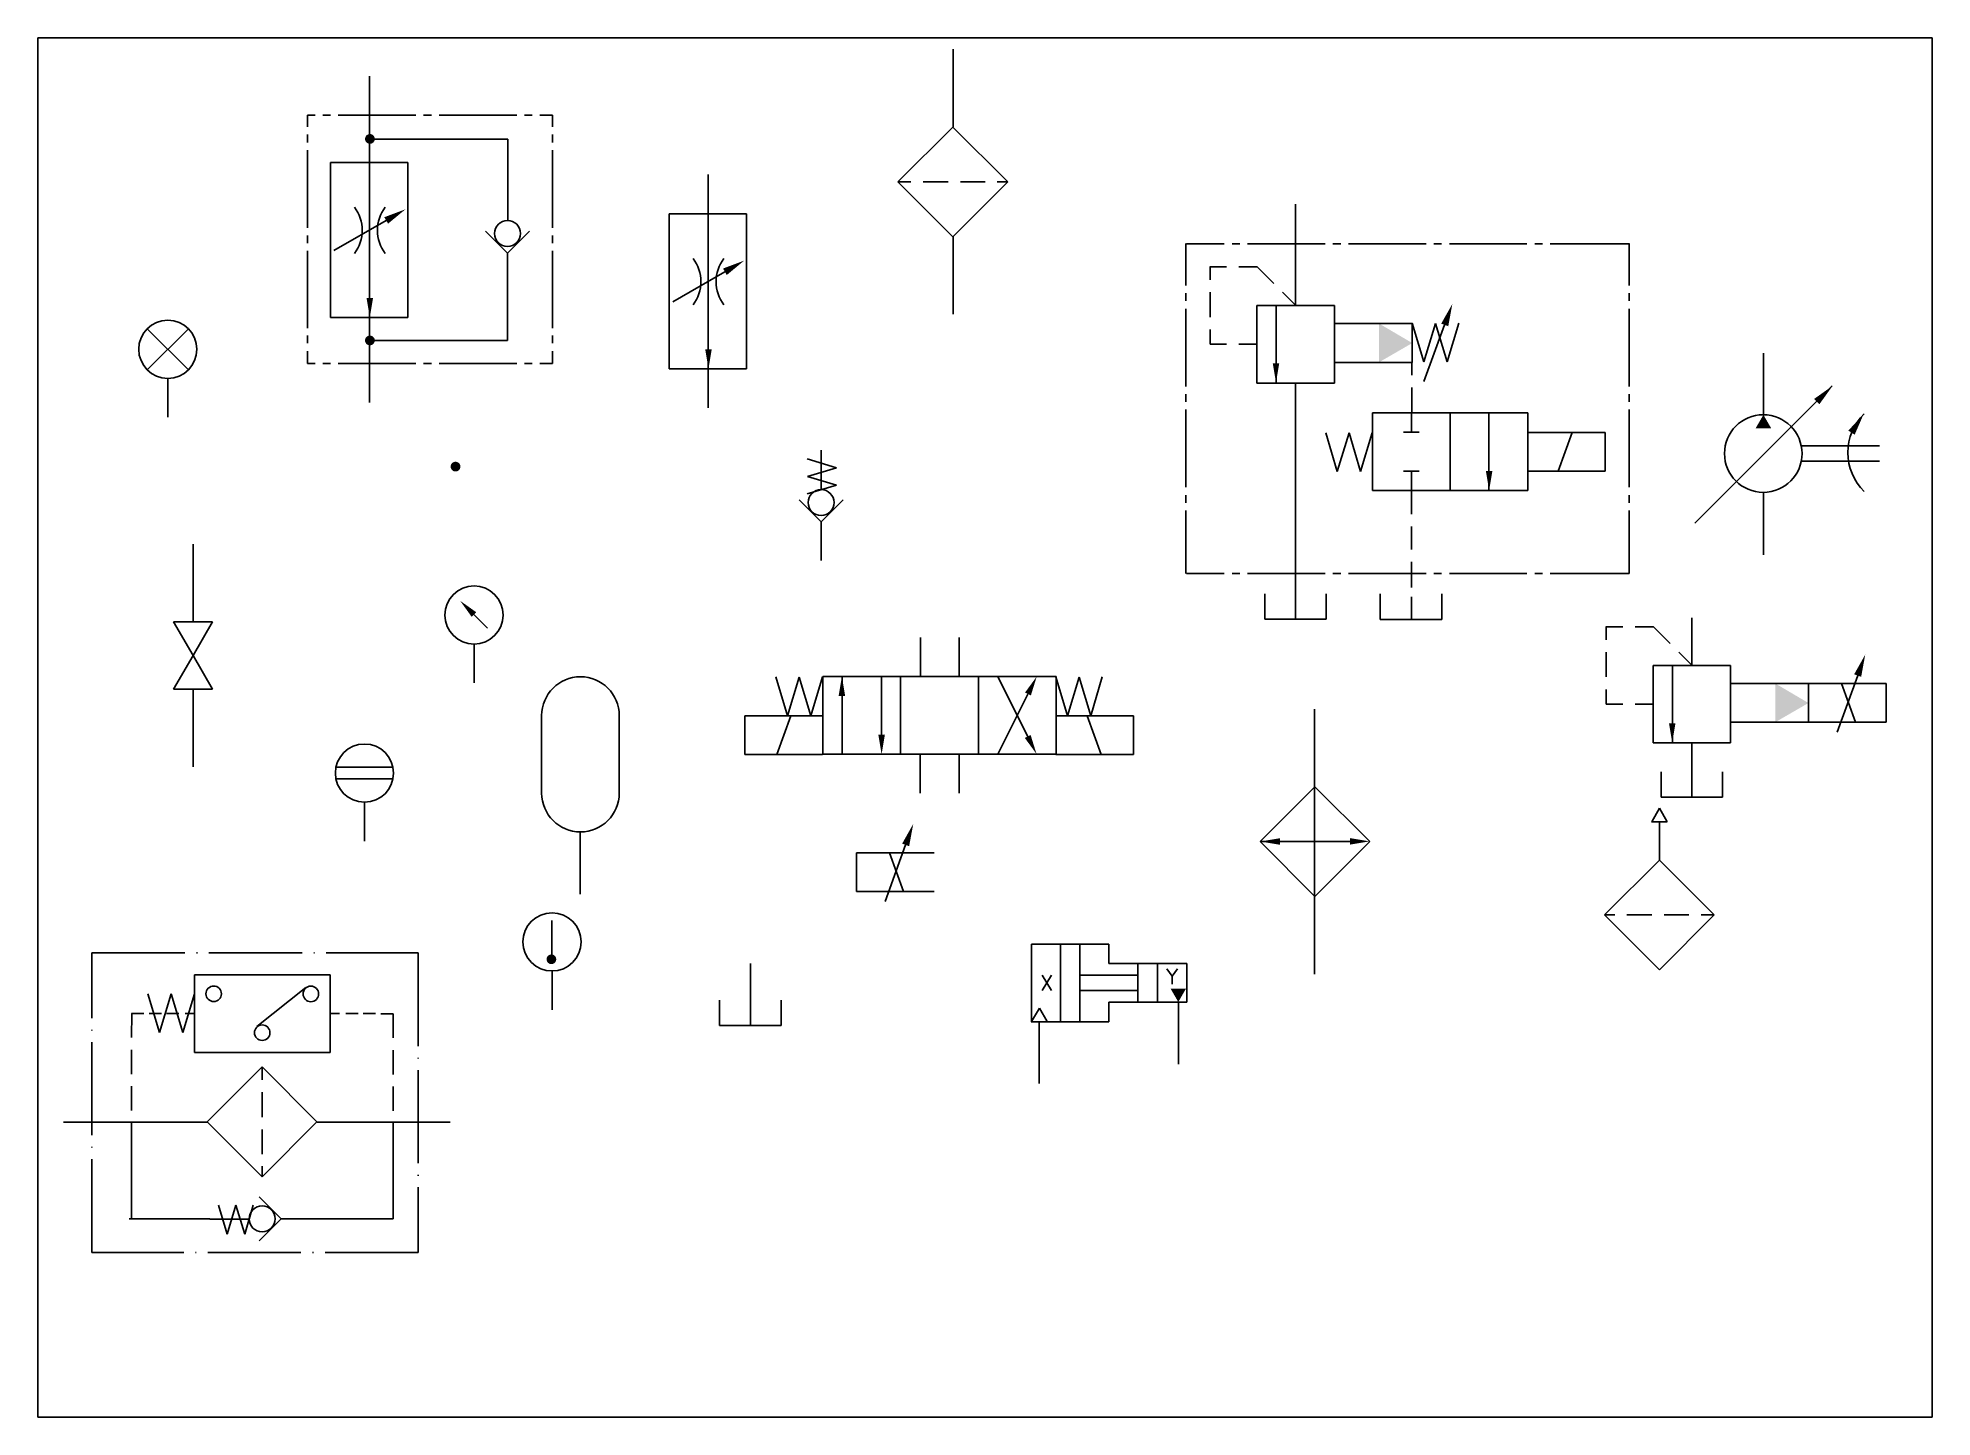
# Model space of a CAD drawing. Extents: x 245 to 8263, y -367 to 526.
# Drawn here: x 245.3 to 489.4, y 27.2 to 204.9 of the extents above; entities that cross this region are included whole.
import ezdxf

# ---------------------------------------------------------------- set-up
doc = ezdxf.new("R2010")
doc.units = 0
doc.header["$LTSCALE"] = 5
doc.header["$MEASUREMENT"] = 0
doc.linetypes.add('ACAD_ISO04W100', pattern=[30, 24, -3, 0, -3])
doc.linetypes.add('HIDDEN', pattern=[0.375, 0.25, -0.125])
for name, color, linetype in [('11', 1, 'CONTINUOUS'), ('12', 2, 'CONTINUOUS'), ('16', 6, 'CONTINUOUS')]:
    doc.layers.add(name, color=color, linetype=linetype)
doc.styles.add('HZ', font='txt', dxfattribs={"bigfont": 'hztxt'})

# ---------------------------------------------------------------- blocks, each defined once
blk = doc.blocks.new('5171', base_point=(201.3, 88.5))
at = {"layer": '11'}
for p, q in [((201.38, 88.43), (201.38, 93.43)), ((213.38, 93.43), (213.38, 88.43)), ((213.38, 88.43), (201.38, 88.43))]:
    blk.add_line(p, q, dxfattribs=at)
blk = doc.blocks.new('先导型电磁溢流阀（常闭）')
at = {"layer": '11'}
for p, q in [((0.07, -0.11), (0.07, -13.15)), ((-4.94, -13.15), (5.06, -13.15)), ((-4.94, -23.15), (-4.94, -13.15)), ((-2.42, -13.11), (-2.42, -23.12)), ((5.06, -13.15), (5.06, -23.15)), ((15.11, -15.49), (5.13, -15.49)), ((15.11, -15.44), (16.59, -20.44)), ((15.11, -20.49), (15.11, -15.49)), ((16.59, -20.44), (18.09, -15.46)), ((19.26, -15.66), (16.6, -22.97)), ((18.09, -15.46), (19.6, -20.44)), ((19.6, -20.44), (21.1, -15.44)), ((5.11, -20.49), (15.11, -20.49)), ((5.06, -23.15), (-4.94, -23.15)), ((0.07, -23.15), (0.07, -53.54)), ((9.99, -37.01), (9.99, -27.01)), ((9.99, -27.01), (29.99, -27.01)), ((15, -27.01), (15, -29.49)), ((19.99, -36.97), (19.99, -26.97)), ((24.99, -37.01), (24.99, -26.99)), ((29.99, -27.01), (29.99, -37.01)), ((3.96, -29.56), (5.44, -34.56)), ((5.44, -34.56), (6.95, -29.58)), ((6.95, -29.58), (8.45, -34.56)), ((8.45, -34.56), (9.95, -29.56)), ((13.99, -29.49), (15.99, -29.49)), ((39.98, -29.51), (29.98, -29.51)), ((33.91, -34.51), (35.73, -29.51)), ((39.98, -34.51), (39.98, -29.51)), ((15.99, -34.49), (13.99, -34.49)), ((15, -34.49), (15, -37.01)), ((29.98, -34.51), (39.98, -34.51)), ((19.99, -37.01), (9.99, -37.01)), ((29.99, -37.01), (19.99, -37.01))]:
    blk.add_line(p, q, dxfattribs=at)
at = {"layer": '12'}
for p, q in [((-14.1, -5.17), (-14.1, -10.58)), ((-14, -5.23), (-9.12, -5.23)), ((-8.12, -5.23), (-7.12, -5.23)), ((-6.12, -5.23), (3.88, -5.23)), ((4.88, -5.23), (5.88, -5.23)), ((6.88, -5.23), (16.88, -5.23)), ((17.88, -5.23), (18.88, -5.23)), ((19.88, -5.23), (29.88, -5.23)), ((30.88, -5.23), (31.88, -5.23)), ((32.88, -5.23), (43.07, -5.23)), ((43.05, -5.17), (43.05, -10.58)), ((-10.96, -8.13), (-10.96, -9.85)), ((-8.84, -8.17), (-10.96, -8.17)), ((-4.94, -8.17), (-7.24, -8.17)), ((-2.74, -10.32), (-4.92, -8.14)), ((-14.1, -11.58), (-14.1, -12.58)), ((-10.96, -11.45), (-10.96, -14.65)), ((0.08, -13.15), (-1.61, -11.45)), ((43.05, -11.58), (43.05, -12.58)), ((-14.1, -13.58), (-14.1, -23.58)), ((43.05, -13.58), (43.05, -23.58)), ((-10.96, -16.25), (-10.96, -18.16)), ((-8.84, -18.14), (-10.96, -18.14)), ((-4.94, -18.14), (-7.24, -18.14)), ((15.03, -20.42), (15.03, -22.14)), ((15.03, -23.74), (15.03, -26.94)), ((-14.1, -24.58), (-14.1, -25.58)), ((-14.1, -26.58), (-14.1, -36.58)), ((43.05, -24.58), (43.05, -25.58)), ((43.05, -26.58), (43.05, -36.58)), ((-14.1, -37.58), (-14.1, -38.58)), ((15.01, -36.76), (15.01, -40.05)), ((43.05, -37.58), (43.05, -38.58)), ((-14.1, -39.58), (-14.1, -47.68)), ((43.05, -39.58), (43.05, -47.68)), ((15.01, -41.65), (15.01, -44.6)), ((15.01, -46.2), (15.01, -49.49)), ((-14, -47.68), (-9.12, -47.68)), ((-8.12, -47.68), (-7.12, -47.68)), ((-6.12, -47.68), (3.88, -47.68)), ((4.88, -47.68), (5.88, -47.68)), ((6.88, -47.68), (16.88, -47.68)), ((17.88, -47.68), (18.88, -47.68)), ((19.88, -47.68), (29.88, -47.68)), ((30.88, -47.68), (31.88, -47.68)), ((32.88, -47.68), (43.07, -47.68)), ((15.01, -50.69), (15.01, -53.64))]:
    blk.add_line(p, q, dxfattribs=at)
for points in [[(18.83, -15.5), (19.74, -15.83), (20.27, -12.96)], [(10.83, -20.47), (15.1, -18), (10.83, -15.49)], [(-2.88, -20.6), (-2.04, -20.6), (-2.46, -23.12)], [(25.43, -34.49), (24.59, -34.49), (25.01, -37.01)]]:
    blk.add_solid(points, dxfattribs=at)
at = {"layer": '11', "xscale": 0.66, "yscale": 0.66, "zscale": 0.66}
for p in [(-3.95, -53.55), (10.93, -53.56)]:
    blk.add_blockref('5171', p, dxfattribs=at)
blk = doc.blocks.new('单向阀（简易符号）带弹簧')
at = {"layer": '11'}
for p, q in [((1.92, 11.94), (-1.83, 13.07)), ((-0.03, 9.18), (-0.03, 14.18)), ((-1.81, 10.82), (1.92, 11.94)), ((1.92, 9.69), (-1.81, 10.82)), ((-2.88, 7.8), (-0.05, 4.97)), ((-1.83, 8.58), (1.92, 9.69)), ((-0.05, 4.97), (2.78, 7.8)), ((-0.05, 4.98), (-0.05, -0.02))]:
    blk.add_line(p, q, dxfattribs=at)
blk.add_circle((-0.05, 7.44), 1.67, dxfattribs=at)
blk = doc.blocks.new('压力表')
at = {"layer": '11'}
for p, q in [((-0.75, 9.49), (1.71, 7.03)), ((-0.02, 4.97), (-0.02, -0.03))]:
    blk.add_line(p, q, dxfattribs=at)
blk.add_circle((-0.04, 8.72), 3.75, dxfattribs=at)
at = {"layer": '12'}
blk.add_solid([(-0.34, 8.49), (0.25, 9.08), (-1.83, 10.56)], dxfattribs=at)
blk = doc.blocks.new('液位计')
at = {"layer": '11'}
for p, q in [((3.64, 9.51), (-3.71, 9.51)), ((3.64, 8.01), (-3.71, 8.01)), ((-0.02, 5.01), (-0.02, 0.01))]:
    blk.add_line(p, q, dxfattribs=at)
blk.add_circle((-0.04, 8.76), 3.75, dxfattribs=at)
blk = doc.blocks.new('冷却器')
at = {"layer": '11'}
for p, q in [((10.01, -0.01), (17.08, 7.06)), ((17.08, 7.06), (24.15, -0.01)), ((17.05, 4.5), (17.05, -7.04)), ((10.02, -0.05), (0.02, -0.05)), ((17.08, -7.08), (10.01, -0.01)), ((10.06, -0.05), (24.13, -0.05)), ((24.15, -0.01), (17.08, -7.08)), ((24.17, -0.05), (34.17, -0.05))]:
    blk.add_line(p, q, dxfattribs=at)
at = {"layer": '12'}
for points in [[(16.63, 4.5), (17.47, 4.5), (17.05, 7.02)], [(17.49, -4.52), (16.65, -4.52), (17.07, -7.04)]]:
    blk.add_solid(points, dxfattribs=at)
blk = doc.blocks.new('加油到油箱')
at = {"layer": '11'}
blk.add_line((-0.04, 0.06), (-0.04, -7.97), dxfattribs=at)
at = {"layer": '11', "xscale": 0.66, "yscale": 0.66, "zscale": 0.66}
blk.add_blockref('5171', (-4.07, -7.89), dxfattribs=at)
blk = doc.blocks.new('5237', base_point=(345.2, 24.85))
at = {"layer": '11'}
for centre, start, end in [((345.2, 30.89), 233.1301, 306.8699), ((345.2, 18.93), 53.1301, 126.8699)]:
    blk.add_arc(centre, 5, start, end, dxfattribs=at)
blk = doc.blocks.new('5221', base_point=(319.6, 303.8))
at = {"layer": '11'}
blk.add_line((318.28, 300.92), (315.62, 293.63), dxfattribs=at)
at = {"layer": '12'}
blk.add_solid([(317.83, 301.09), (318.73, 300.76), (319.26, 303.63)], dxfattribs=at)
blk = doc.blocks.new('单向调速阀')
at = {"layer": '11'}
for p, q in [((-0.01, 41.97), (-0.01, -0.05)), ((-0.01, 41.97), (-0.01, 10.88)), ((-0.01, 33.88), (17.8, 33.88)), ((17.8, 23.39), (17.8, 33.88)), ((-5.05, 30.88), (-5.05, 10.88)), ((4.95, 30.88), (-5.05, 30.88)), ((4.95, 10.88), (4.95, 30.88)), ((14.96, 22.01), (17.79, 19.18)), ((17.79, 19.18), (20.61, 22.01)), ((17.79, 19.18), (17.79, 7.91)), ((-5.05, 10.88), (4.95, 10.88)), ((-0.01, 7.91), (17.79, 7.91))]:
    blk.add_line(p, q, dxfattribs=at)
at = {"layer": '11', "const_width": 0.625}
for points in [[(-0.27, 33.9, 1), (0.36, 33.9, 1)], [(-0.27, 7.93, 1), (0.36, 7.93, 1)]]:
    blk.add_lwpolyline(points, format="xyb", close=True, dxfattribs=at)
at = {"layer": '11'}
blk.add_circle((17.78, 21.72), 1.67, dxfattribs=at)
at = {"layer": '12'}
for p, q in [((-8, 35.46), (-8, 36.97)), ((-8, 36.97), (-7.03, 36.97)), ((-6.03, 36.97), (-5.03, 36.97)), ((-4.03, 36.97), (5.97, 36.97)), ((6.97, 36.97), (7.97, 36.97)), ((8.97, 36.97), (18.97, 36.97)), ((19.97, 36.97), (20.97, 36.97)), ((21.94, 36.97), (23.57, 36.97)), ((23.57, 35.46), (23.57, 36.97)), ((-8, 33.46), (-8, 34.46)), ((23.57, 33.46), (23.57, 34.46)), ((-8, 22.46), (-8, 32.46)), ((23.57, 22.46), (23.57, 32.46)), ((-8, 20.46), (-8, 21.46)), ((23.57, 20.46), (23.57, 21.46)), ((-8, 9.53), (-8, 19.46)), ((23.57, 9.53), (23.57, 19.46)), ((-8, 7.57), (-8, 8.57)), ((23.57, 7.57), (23.57, 8.57)), ((-8, 4.95), (-8, 6.57)), ((-8, 4.95), (-7.03, 4.95)), ((-6.03, 4.95), (-5.03, 4.95)), ((-4.03, 4.95), (5.97, 4.95)), ((6.97, 4.95), (7.97, 4.95)), ((8.97, 4.95), (18.97, 4.95)), ((19.97, 4.95), (20.97, 4.95)), ((21.94, 4.95), (23.57, 4.95)), ((23.57, 4.95), (23.57, 6.57))]:
    blk.add_line(p, q, dxfattribs=at)
blk.add_solid([(0.45, 13.4), (-0.39, 13.4), (0.03, 10.88)], dxfattribs=at)
at = {"layer": '11'}
for name, p, rotation in [('5221', (5, 24.75), 320), ('5237', (0.09, 22.12), 90)]:
    blk.add_blockref(name, p, dxfattribs=dict(at, rotation=rotation))
blk = doc.blocks.new('圆点')
at = {"layer": '12', "const_width": 0.625}
blk.add_lwpolyline([(-0.35, 0.06, 1), (0.28, 0.06, 1)], format="xyb", close=True, dxfattribs=at)
blk = doc.blocks.new('5172', base_point=(208.32, 41.13))
at = {"layer": '11'}
for p, q in [((213.14, 46.67), (203.14, 46.67)), ((203.14, 36.67), (213.14, 36.67))]:
    blk.add_line(p, q, dxfattribs=at)
for centre, start, end in [((203.14, 41.67), 90, 270), ((213.14, 41.67), 270, 90)]:
    blk.add_arc(centre, 5, start, end, dxfattribs=at)
blk = doc.blocks.new('FHYF26')
at = {"layer": '11'}
blk.add_line((-0.03, 8.07), (-0.03, 0.07), dxfattribs=at)
at = {"layer": '11', "rotation": 90}
blk.add_blockref('5172', (0.55, 18.26), dxfattribs=at)
blk = doc.blocks.new('FHYA10', base_point=(659.66, 112.03))
at = {"layer": '11'}
for p, q in [((653.65, 112.02), (655.13, 107.02)), ((655.13, 107.02), (656.64, 112)), ((656.64, 112), (658.14, 107.02)), ((658.14, 107.02), (659.64, 112.02))]:
    blk.add_line(p, q, dxfattribs=at)
blk = doc.blocks.new('FHYA13', base_point=(778.42, 446.4))
at = {"layer": '11'}
for p, q in [((768.41, 451.41), (778.41, 451.41)), ((768.41, 446.41), (768.41, 451.41)), ((772.54, 446.41), (774.36, 451.41)), ((778.41, 446.41), (768.41, 446.41))]:
    blk.add_line(p, q, dxfattribs=at)
blk = doc.blocks.new('截止阀')
at = {"layer": '11'}
for p, q in [((14.37, 0.01), (10.04, 2.51)), ((10.04, 2.51), (10.04, -2.49)), ((14.36, 0.01), (18.69, 2.51)), ((18.69, 2.51), (18.69, -2.49)), ((10.02, 0.01), (0.02, 0.01)), ((10.04, -2.49), (14.37, 0.01)), ((18.69, -2.49), (14.36, 0.01)), ((18.71, 0.01), (28.71, 0.01))]:
    blk.add_line(p, q, dxfattribs=at)
blk = doc.blocks.new('单向变量液压泵')
at = {"layer": '11'}
for p, q in [((-0.06, 17.98), (-0.06, 25.98)), ((8.8, 21.77), (-8.88, 4.09)), ((4.81, 14.06), (14.9, 14.06)), ((14.9, 12.06), (4.83, 12.06)), ((-0.06, 8.01), (-0.06, 0.01))]:
    blk.add_line(p, q, dxfattribs=at)
blk.add_circle((-0.08, 13.06), 5, dxfattribs=at)
blk.add_arc((17.85, 13.18), 7.03, 134.6929, 225.3648, dxfattribs=at)
at = {"layer": '12'}
for points in [[(6.48, 20.1), (7.15, 19.41), (8.86, 21.79)], [(-0.06, 18.05), (-1.06, 16.32), (0.94, 16.32)], [(10.89, 16.02), (11.7, 15.49), (12.87, 18.17)]]:
    blk.add_solid(points, dxfattribs=at)
blk = doc.blocks.new('过滤器')
at = {"layer": '11'}
for p, q in [((10.08, 0.04), (17.15, 7.11)), ((17.15, 7.11), (24.22, 0.04)), ((17.15, -7.04), (10.08, 0.04)), ((24.22, 0.04), (17.15, -7.04)), ((10.09, -0.01), (0.09, -0.01)), ((24.24, -0.01), (34.24, -0.01))]:
    blk.add_line(p, q, dxfattribs=at)
at = {"layer": '12'}
for p, q in [((17.15, 7.11), (17.15, 5.44)), ((17.15, 3.85), (17.15, 0.65)), ((17.15, -0.95), (17.15, -4.15)), ((17.15, -5.69), (17.15, -7.03))]:
    blk.add_line(p, q, dxfattribs=at)
blk = doc.blocks.new('空气滤清器')
at = {"layer": '11'}
for p, q in [((0.01, 20.82), (-0.99, 19.09)), ((1.01, 19.09), (0.01, 20.82)), ((-1, 19.09), (1.01, 19.09)), ((0.01, 14.09), (0.01, 19.09)), ((-7.07, 7.07), (0, 14.14)), ((0, 14.14), (7.07, 7.07)), ((0, 0), (-7.07, 7.07)), ((7.07, 7.07), (0, 0))]:
    blk.add_line(p, q, dxfattribs=at)
at = {"layer": '12'}
for p, q in [((-5.73, 7.07), (-7.07, 7.07)), ((-0.99, 7.07), (-4.19, 7.07)), ((3.81, 7.07), (0.61, 7.07)), ((7.07, 7.07), (5.4, 7.07))]:
    blk.add_line(p, q, dxfattribs=at)
blk = doc.blocks.new('调速阀（简易符号）')
at = {"layer": '11'}
for p, q in [((-0.01, 30.01), (-0.01, 4.98)), ((4.95, 24.98), (-5.05, 24.98)), ((-5.05, 24.98), (-5.05, 4.98)), ((4.95, 4.98), (4.95, 24.98)), ((-5.05, 4.98), (4.95, 4.98)), ((-0.01, 4.98), (-0.01, -0.02))]:
    blk.add_line(p, q, dxfattribs=at)
at = {"layer": '12'}
blk.add_solid([(0.45, 7.5), (-0.39, 7.5), (0.03, 4.98)], dxfattribs=at)
at = {"layer": '11'}
for name, p, rotation in [('5221', (5.01, 18.85), 320), ('5237', (0.09, 16.22), 90)]:
    blk.add_blockref(name, p, dxfattribs=dict(at, rotation=rotation))
blk = doc.blocks.new('增压器（单程作用）')
at = {"layer": '11'}
for p, q in [((8.87, 18.05), (-1.12, 18.05)), ((-1.12, 18.05), (-1.12, 8.05)), ((2.62, 18.05), (2.62, 8.05)), ((5.12, 18.05), (5.12, 8.05)), ((8.87, 18.05), (8.87, 15.56)), ((8.87, 15.56), (18.9, 15.56)), ((12.62, 10.56), (12.62, 15.56)), ((15.12, 15.56), (15.12, 10.56)), ((18.9, 15.56), (18.9, 10.56)), ((12.62, 14.07), (5.12, 14.07)), ((-0.08, 9.8), (-1.08, 8.07)), ((0.92, 8.07), (-0.08, 9.8)), ((5.12, 12.07), (12.62, 12.07)), ((8.87, 10.56), (8.87, 8.05)), ((18.9, 10.56), (8.87, 10.56)), ((17.83, 10.58), (17.83, 2.58)), ((-1.14, 8.05), (8.87, 8.05)), ((-0.1, 8.09), (-0.1, 0.09))]:
    blk.add_line(p, q, dxfattribs=at)
at = {"layer": '12'}
blk.add_solid([(17.82, 10.6), (16.82, 12.33), (18.82, 12.33)], dxfattribs=at)
at = {"layer": '12', "style": 'HZ'}
for s, p in [('Y', (16.24, 12.89)), ('X', (0.04, 12.06))]:
    blk.add_text(s, height=2, dxfattribs=at).set_placement(p)
blk = doc.blocks.new('5234', base_point=(345.2, 81.62))
at = {"layer": '11'}
blk.add_line((345.14, 81.64), (345.14, 86.64), dxfattribs=at)
at = {"layer": '11', "const_width": 0.625}
blk.add_lwpolyline([(344.79, 81.64, 1), (345.41, 81.64, 1)], format="xyb", close=True, dxfattribs=at)
blk = doc.blocks.new('温度计')
at = {"layer": '11'}
blk.add_line((-0.05, 5.02), (-0.05, 0.02), dxfattribs=at)
blk.add_circle((-0.07, 8.77), 3.75, dxfattribs=at)
blk.add_blockref('5234', (-0.05, 6.51), dxfattribs=at)
blk = doc.blocks.new('先导比例溢流阀')
at = {"layer": '11'}
for p, q in [((0.04, -0.06), (0.04, -6.19)), ((-4.96, -16.19), (-4.96, -6.19)), ((-4.96, -6.19), (5.04, -6.19)), ((-2.45, -6.15), (-2.45, -16.16)), ((5.04, -6.19), (5.04, -16.19)), ((15.08, -8.53), (5.1, -8.53)), ((15.08, -13.53), (15.08, -8.53)), ((15.09, -8.52), (25.09, -8.52)), ((21.15, -13.52), (19.33, -8.52)), ((25.09, -13.52), (25.09, -8.52)), ((5.08, -13.53), (15.08, -13.53)), ((25.09, -13.52), (15.09, -13.52)), ((5.04, -16.19), (-4.96, -16.19)), ((0.04, -16.19), (0.04, -23.2))]:
    blk.add_line(p, q, dxfattribs=at)
at = {"layer": '12'}
for p, q in [((-10.99, -1.17), (-10.99, -2.89)), ((-8.86, -1.21), (-10.99, -1.21)), ((-4.96, -1.21), (-7.26, -1.21)), ((-2.77, -3.36), (-4.95, -1.18)), ((-10.99, -4.49), (-10.99, -7.69)), ((0.06, -6.19), (-1.64, -4.49)), ((-10.99, -9.29), (-10.99, -11.2)), ((-8.86, -11.19), (-10.99, -11.19)), ((-4.96, -11.19), (-7.26, -11.19))]:
    blk.add_line(p, q, dxfattribs=at)
for points in [[(10.8, -13.51), (15.07, -11.04), (10.8, -8.53)], [(-2.91, -13.64), (-2.07, -13.64), (-2.49, -16.16)]]:
    blk.add_solid(points, dxfattribs=at)
at = {"layer": '11'}
blk.add_blockref('5221', (22.73, -4.63), dxfattribs=at)
at = {"layer": '11', "xscale": 0.66, "yscale": 0.66, "zscale": 0.66}
blk.add_blockref('5171', (-3.98, -23.15), dxfattribs=at)
blk = doc.blocks.new('5236', base_point=(344.92, 42.98))
at = {"layer": '11'}
for p, q in [((342.02, 47.87), (343.5, 42.87)), ((343.5, 42.87), (345, 47.86)), ((345, 47.86), (346.51, 42.87)), ((346.51, 42.87), (348.01, 47.87))]:
    blk.add_line(p, q, dxfattribs=at)
blk = doc.blocks.new('回油过滤器')
at = {"layer": '11'}
for p, q in [((0, -7.14), (0, 0)), ((0, -7.36), (12.47, -7.36)), ((12.47, -7.36), (12.47, -16.78)), ((-18.99, -32.95), (-18.97, -15.46)), ((-18.97, -15.46), (-8.97, -15.48)), ((-8.97, -15.48), (-8.99, -32.97)), ((-12.31, -24.92), (-17.34, -18.62)), ((12.48, -30.98), (12.47, -41.39)), ((-18.99, -32.95), (-8.99, -32.97)), ((12.47, -41.08), (0, -41.07)), ((0, -41.3), (0, -49.85))]:
    blk.add_line(p, q, dxfattribs=at)
for centre in [(-16.52, -17.96), (-11.52, -24.23), (-16.54, -30.48)]:
    blk.add_circle(centre, 1, dxfattribs=at)
at = {"layer": '12', "linetype": 'HIDDEN', "ltscale": 2.5}
for p, q in [((-13.98, -11.21), (-13.98, -9.61)), ((-13.97, -7.37), (0, -7.36)), ((-14, -32.99), (-14, -34.16)), ((-14, -34.96), (-14.01, -36.56)), ((-14.01, -37.21), (-14.01, -38.81)), ((-14.01, -39.47), (-14.01, -41.07)), ((-14.01, -41.05), (0, -41.07))]:
    blk.add_line(p, q, dxfattribs=at)
at = {"layer": '12'}
for p, q in [((-13.97, -8.96), (-13.97, -7.36)), ((-13.98, -13.47), (-13.98, -11.87)), ((-13.98, -15.44), (-13.98, -14.27))]:
    blk.add_line(p, q, dxfattribs=at)
at = {"layer": '12', "linetype": 'ACAD_ISO04W100', "ltscale": 0.1}
blk.add_lwpolyline([(-21.8, -4.13), (16.79, -4.13), (16.79, -46.19), (-21.8, -46.19)], close=True, dxfattribs=at)
at = {"layer": '11', "rotation": 90}
blk.add_blockref('过滤器', (-0.01, -41.39), dxfattribs=at)
at = {"layer": '11', "xscale": -1}
for name, p, rotation in [('单向阀（简易符号）带弹簧', (12.52, -16.8), 180), ('5236', (-11.64, -35.88), 89.93440482208143)]:
    blk.add_blockref(name, p, dxfattribs=dict(at, rotation=rotation))
blk = doc.blocks.new('压力指示器')
at = {"layer": '11'}
for p, q in [((-2.74, 11.49), (2.57, 6.19)), ((-2.73, 6.18), (2.57, 11.48)), ((-0.07, 5.09), (-0.07, 0.09))]:
    blk.add_line(p, q, dxfattribs=at)
blk.add_circle((-0.09, 8.84), 3.75, dxfattribs=at)

msp = doc.modelspace()

# ---------------------------------------------------------------- linework, layer by layer
at = {"layer": '11'}
for p, q in [((359.0045, 122.625), (359.0045, 127.625)), ((363.9862, 122.625), (363.9862, 127.625)), ((346.4544, 122.5883), (346.4544, 112.5883)), ((356.4544, 122.5883), (346.4544, 122.5883)), ((348.9284, 112.6344), (348.9284, 122.62)), ((354.009, 115.1134), (354.009, 122.5883)), ((356.4544, 112.5883), (356.4544, 122.5883)), ((356.4939, 122.5883), (366.4939, 122.5883)), ((376.4901, 122.5887), (366.4901, 122.5887)), ((366.4901, 122.5887), (366.4901, 112.5887)), ((372.8402, 114.8761), (368.9325, 122.6361)), ((376.4901, 112.5887), (376.4901, 122.5887)), ((372.8718, 120.3523), (368.9818, 112.6092)), ((346.4544, 112.5883), (356.4544, 112.5883)), ((356.4939, 112.5934), (366.4939, 112.5934)), ((358.965, 112.5826), (358.965, 107.5826)), ((363.9862, 112.5826), (363.9862, 107.5826)), ((366.4901, 112.5887), (376.4901, 112.5887)), ((350.7798, 94.8923), (350.7798, 99.8923)), ((350.7798, 99.8923), (360.7798, 99.8923)), ((356.8424, 94.8923), (355.0226, 99.8923)), ((360.7798, 94.8923), (350.7798, 94.8923))]:
    msp.add_line(p, q, dxfattribs=at)
msp.add_lwpolyline([(245.2662, 204.901), (489.4009, 204.901), (489.4009, 27.1701), (245.2662, 27.1701)], close=True, dxfattribs=at)
at = {"layer": '12'}
for points in [[(348.4689, 120.1), (349.3089, 120.1), (348.8889, 122.62)], [(372.4965, 120.5409), (373.2471, 120.1638), (374.003, 122.6042)], [(354.429, 115.1134), (353.589, 115.1134), (354.009, 112.5934)], [(373.2153, 115.065), (372.465, 114.6872), (373.9735, 112.6253)]]:
    msp.add_solid(points, dxfattribs=at)

# ---------------------------------------------------------------- block references
at = {"layer": '11'}
for name, p, rotation in [('过滤器', (363.221, 169.1891), 90), ('截止阀', (265.2756, 110.9456), 90), ('冷却器', (409.8651, 118.4146), 270), ('回油过滤器', (298.4072, 65.1828), 270)]:
    msp.add_blockref(name, p, dxfattribs=dict(at, rotation=rotation))
for name, p in [('单向调速阀', (288.0147, 157.9808)), ('调速阀（简易符号）', (331.6625, 157.2669)), ('压力指示器', (262.102, 155.9386)), ('单向变量液压泵', (467.7187, 138.2782)), ('单向阀（简易符号）带弹簧', (346.2556, 137.5761)), ('圆点', (299.1281, 149.5942)), ('压力表', (301.5175, 121.8052)), ('先导比例溢流阀', (458.3958, 130.2332)), ('FHYF26', (315.1834, 94.5006)), ('液位计', (287.3983, 101.3976)), ('空气滤清器', (454.2535, 84.8063)), ('5221', (358.4273, 103.7802)), ('温度计', (311.6001, 79.6387)), ('增压器（单程作用）', (374.4256, 70.0638)), ('加油到油箱', (337.1413, 85.5492))]:
    msp.add_blockref(name, p, dxfattribs=at)
at = {"layer": '12'}
msp.add_blockref('先导型电磁溢流阀（常闭）', (407.2993, 183.5763), dxfattribs=at)
at = {"layer": '16'}
for name, p in [('FHYA10', (346.3969, 122.569)), ('FHYA13', (346.3856, 112.5348))]:
    msp.add_blockref(name, p, dxfattribs=at)
at = {"layer": '16', "xscale": -1}
for name, p in [('FHYA10', (376.4339, 122.569)), ('FHYA13', (376.4453, 112.5348))]:
    msp.add_blockref(name, p, dxfattribs=at)

doc.saveas('drawing.dxf')
